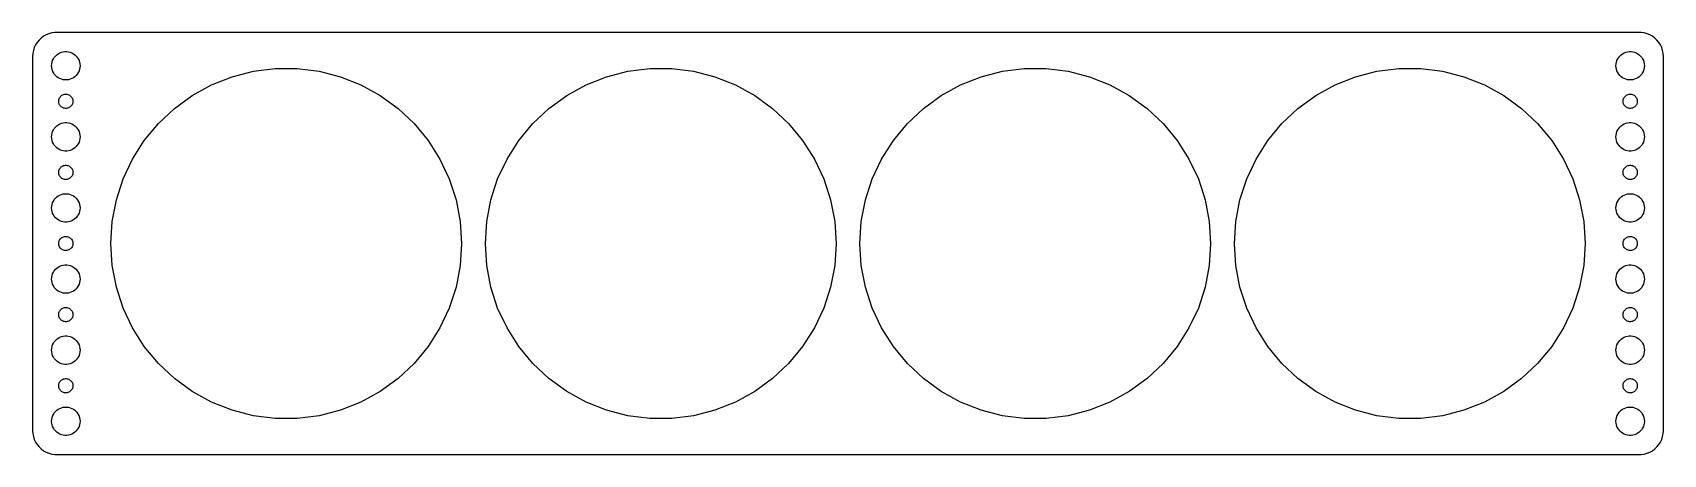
# Model space of a CAD drawing. Header units: metres. Extents: x -172 to 172, y -44 to 44.
import ezdxf

# ---------------------------------------------------------------- set-up
doc = ezdxf.new("R2010")
doc.units = ezdxf.units.M

msp = doc.modelspace()

# ---------------------------------------------------------------- linework, layer by layer
for p, q in [((-171.649, 41.3406), (-171.843, 40.7434)), ((-171.382, 41.9088), (-171.649, 41.3406)), ((-171.045, 42.4389), (-171.382, 41.9088)), ((-170.645, 42.9227), (-171.045, 42.4389)), ((-170.187, 43.3526), (-170.645, 42.9227)), ((-169.679, 43.7216), (-170.187, 43.3526)), ((-169.129, 44.0241), (-169.679, 43.7216)), ((-168.545, 44.2553), (-169.129, 44.0241)), ((-167.937, 44.4114), (-168.545, 44.2553)), ((-167.314, 44.4901), (-167.937, 44.4114)), ((167.314, 44.4901), (-167.314, 44.4901)), ((167.937, 44.4114), (167.314, 44.4901)), ((168.545, 44.2553), (167.937, 44.4114)), ((169.129, 44.0241), (168.545, 44.2553)), ((169.679, 43.7216), (169.129, 44.0241)), ((170.187, 43.3526), (169.679, 43.7216)), ((170.645, 42.9227), (170.187, 43.3526)), ((171.045, 42.4389), (170.645, 42.9227)), ((171.382, 41.9088), (171.045, 42.4389)), ((171.649, 41.3406), (171.382, 41.9088)), ((171.843, 40.7434), (171.649, 41.3406)), ((-171.961, 40.1267), (-172, 39.5)), ((-172, 39.5), (-172, -39.5)), ((-171.843, 40.7434), (-171.961, 40.1267)), ((-168, 37.5), (-167.976, 37.876)), ((-167.976, 37.876), (-167.906, 38.2461)), ((-167.906, 38.2461), (-167.789, 38.6044)), ((-167.789, 38.6044), (-167.629, 38.9453)), ((-167.629, 38.9453), (-167.427, 39.2634)), ((-167.427, 39.2634), (-167.187, 39.5536)), ((-167.187, 39.5536), (-166.912, 39.8115)), ((-166.912, 39.8115), (-166.607, 40.033)), ((-166.607, 40.033), (-166.277, 40.2145)), ((-166.277, 40.2145), (-165.927, 40.3532)), ((-165.927, 40.3532), (-165.562, 40.4469)), ((-165.562, 40.4469), (-165.188, 40.4941)), ((-165.188, 40.4941), (-164.812, 40.4941)), ((-164.812, 40.4941), (-164.438, 40.4469)), ((-164.438, 40.4469), (-164.073, 40.3532)), ((-164.073, 40.3532), (-163.723, 40.2145)), ((-163.723, 40.2145), (-163.393, 40.033)), ((-163.393, 40.033), (-163.088, 39.8115)), ((-163.088, 39.8115), (-162.813, 39.5536)), ((-162.813, 39.5536), (-162.573, 39.2634)), ((-162.573, 39.2634), (-162.371, 38.9453)), ((-162.371, 38.9453), (-162.211, 38.6044)), ((-162.211, 38.6044), (-162.094, 38.2461)), ((-162.094, 38.2461), (-162.024, 37.876)), ((-162.024, 37.876), (-162, 37.5)), ((162, 37.5), (162.024, 37.876)), ((162.024, 37.876), (162.094, 38.2461)), ((162.094, 38.2461), (162.211, 38.6044)), ((162.211, 38.6044), (162.371, 38.9453)), ((162.371, 38.9453), (162.573, 39.2634)), ((162.573, 39.2634), (162.813, 39.5536)), ((162.813, 39.5536), (163.088, 39.8115)), ((163.088, 39.8115), (163.393, 40.033)), ((163.393, 40.033), (163.723, 40.2145)), ((163.723, 40.2145), (164.073, 40.3532)), ((164.073, 40.3532), (164.438, 40.4469)), ((164.438, 40.4469), (164.812, 40.4941)), ((164.812, 40.4941), (165.188, 40.4941)), ((165.188, 40.4941), (165.562, 40.4469)), ((165.562, 40.4469), (165.927, 40.3532)), ((165.927, 40.3532), (166.277, 40.2145)), ((166.277, 40.2145), (166.607, 40.033)), ((166.607, 40.033), (166.912, 39.8115)), ((166.912, 39.8115), (167.187, 39.5536)), ((167.187, 39.5536), (167.427, 39.2634)), ((167.427, 39.2634), (167.629, 38.9453)), ((167.629, 38.9453), (167.789, 38.6044)), ((167.789, 38.6044), (167.906, 38.2461)), ((167.906, 38.2461), (167.976, 37.876)), ((167.976, 37.876), (168, 37.5)), ((171.961, 40.1267), (171.843, 40.7434)), ((172, 39.5), (171.961, 40.1267)), ((172, -39.5), (172, 39.5)), ((-167.976, 37.124), (-168, 37.5)), ((-167.906, 36.7539), (-167.976, 37.124)), ((-167.789, 36.3956), (-167.906, 36.7539)), ((-167.629, 36.0547), (-167.789, 36.3956)), ((-167.427, 35.7366), (-167.629, 36.0547)), ((-167.187, 35.4464), (-167.427, 35.7366)), ((-166.912, 35.1885), (-167.187, 35.4464)), ((-166.607, 34.967), (-166.912, 35.1885)), ((-166.277, 34.7855), (-166.607, 34.967)), ((-165.927, 34.6468), (-166.277, 34.7855)), ((-165.562, 34.5531), (-165.927, 34.6468)), ((-165.188, 34.5059), (-165.562, 34.5531)), ((-164.812, 34.5059), (-165.188, 34.5059)), ((-164.438, 34.5531), (-164.812, 34.5059)), ((-164.073, 34.6468), (-164.438, 34.5531)), ((-163.723, 34.7855), (-164.073, 34.6468)), ((-163.393, 34.967), (-163.723, 34.7855)), ((-163.088, 35.1885), (-163.393, 34.967)), ((-162.813, 35.4464), (-163.088, 35.1885)), ((-162.573, 35.7366), (-162.813, 35.4464)), ((-162.371, 36.0547), (-162.573, 35.7366)), ((-162.211, 36.3956), (-162.371, 36.0547)), ((-162.094, 36.7539), (-162.211, 36.3956)), ((-162.024, 37.124), (-162.094, 36.7539)), ((-162, 37.5), (-162.024, 37.124)), ((-134.254, 33.4786), (-129.934, 35.1891)), ((-129.934, 35.1891), (-125.433, 36.3446)), ((-125.433, 36.3446), (-120.823, 36.927)), ((-120.823, 36.927), (-116.177, 36.927)), ((-116.177, 36.927), (-111.567, 36.3446)), ((-111.567, 36.3446), (-107.066, 35.1891)), ((-107.066, 35.1891), (-102.746, 33.4786)), ((-55.2538, 33.4786), (-50.9336, 35.1891)), ((-50.9336, 35.1891), (-46.4331, 36.3446)), ((-46.4331, 36.3446), (-41.8232, 36.927)), ((-41.8232, 36.927), (-37.1767, 36.927)), ((-37.1767, 36.927), (-32.5669, 36.3446)), ((-32.5669, 36.3446), (-28.0664, 35.1891)), ((-28.0664, 35.1891), (-23.7462, 33.4786)), ((23.7462, 33.4786), (28.0664, 35.1891)), ((28.0664, 35.1891), (32.5669, 36.3446)), ((32.5669, 36.3446), (37.1767, 36.927)), ((37.1767, 36.927), (41.8232, 36.927)), ((41.8232, 36.927), (46.4331, 36.3446)), ((46.4331, 36.3446), (50.9336, 35.1891)), ((50.9336, 35.1891), (55.2538, 33.4786)), ((102.746, 33.4786), (107.066, 35.1891)), ((107.066, 35.1891), (111.567, 36.3446)), ((111.567, 36.3446), (116.177, 36.927)), ((116.177, 36.927), (120.823, 36.927)), ((120.823, 36.927), (125.433, 36.3446)), ((125.433, 36.3446), (129.934, 35.1891)), ((129.934, 35.1891), (134.254, 33.4786)), ((162.024, 37.124), (162, 37.5)), ((162.094, 36.7539), (162.024, 37.124)), ((162.211, 36.3956), (162.094, 36.7539)), ((162.371, 36.0547), (162.211, 36.3956)), ((162.573, 35.7366), (162.371, 36.0547)), ((162.813, 35.4464), (162.573, 35.7366)), ((163.088, 35.1885), (162.813, 35.4464)), ((163.393, 34.967), (163.088, 35.1885)), ((163.723, 34.7855), (163.393, 34.967)), ((164.073, 34.6468), (163.723, 34.7855)), ((164.438, 34.5531), (164.073, 34.6468)), ((164.812, 34.5059), (164.438, 34.5531)), ((165.188, 34.5059), (164.812, 34.5059)), ((165.562, 34.5531), (165.188, 34.5059)), ((165.927, 34.6468), (165.562, 34.5531)), ((166.277, 34.7855), (165.927, 34.6468)), ((166.607, 34.967), (166.277, 34.7855)), ((166.912, 35.1885), (166.607, 34.967)), ((167.187, 35.4464), (166.912, 35.1885)), ((167.427, 35.7366), (167.187, 35.4464)), ((167.629, 36.0547), (167.427, 35.7366)), ((167.789, 36.3956), (167.629, 36.0547)), ((167.906, 36.7539), (167.789, 36.3956)), ((167.976, 37.124), (167.906, 36.7539)), ((168, 37.5), (167.976, 37.124)), ((-166.214, 30.8817), (-166.093, 31.0268)), ((-166.093, 31.0268), (-165.956, 31.1558)), ((-165.956, 31.1558), (-165.804, 31.2665)), ((-165.804, 31.2665), (-165.639, 31.3572)), ((-165.639, 31.3572), (-165.464, 31.4266)), ((-165.464, 31.4266), (-165.281, 31.4734)), ((-165.281, 31.4734), (-165.094, 31.497)), ((-165.094, 31.497), (-164.906, 31.497)), ((-164.906, 31.497), (-164.719, 31.4734)), ((-164.719, 31.4734), (-164.536, 31.4266)), ((-164.536, 31.4266), (-164.361, 31.3572)), ((-164.361, 31.3572), (-164.196, 31.2665)), ((-164.196, 31.2665), (-164.044, 31.1558)), ((-164.044, 31.1558), (-163.907, 31.0268)), ((-163.907, 31.0268), (-163.786, 30.8817)), ((-142.085, 28.509), (-138.326, 31.2401)), ((-138.326, 31.2401), (-134.254, 33.4786)), ((-102.746, 33.4786), (-98.6744, 31.2401)), ((-98.6744, 31.2401), (-94.9153, 28.509)), ((-63.0847, 28.509), (-59.3256, 31.2401)), ((-59.3256, 31.2401), (-55.2538, 33.4786)), ((-23.7462, 33.4786), (-19.6744, 31.2401)), ((-19.6744, 31.2401), (-15.9153, 28.509)), ((15.9153, 28.509), (19.6744, 31.2401)), ((19.6744, 31.2401), (23.7462, 33.4786)), ((55.2538, 33.4786), (59.3256, 31.2401)), ((59.3256, 31.2401), (63.0847, 28.509)), ((94.9153, 28.509), (98.6744, 31.2401)), ((98.6744, 31.2401), (102.746, 33.4786)), ((134.254, 33.4786), (138.326, 31.2401)), ((138.326, 31.2401), (142.085, 28.509)), ((163.786, 30.8817), (163.907, 31.0268)), ((163.907, 31.0268), (164.044, 31.1558)), ((164.044, 31.1558), (164.196, 31.2665)), ((164.196, 31.2665), (164.361, 31.3572)), ((164.361, 31.3572), (164.536, 31.4266)), ((164.536, 31.4266), (164.719, 31.4734)), ((164.719, 31.4734), (164.906, 31.497)), ((164.906, 31.497), (165.094, 31.497)), ((165.094, 31.497), (165.281, 31.4734)), ((165.281, 31.4734), (165.464, 31.4266)), ((165.464, 31.4266), (165.639, 31.3572)), ((165.639, 31.3572), (165.804, 31.2665)), ((165.804, 31.2665), (165.956, 31.1558)), ((165.956, 31.1558), (166.093, 31.0268)), ((166.093, 31.0268), (166.214, 30.8817)), ((-166.5, 30), (-166.488, 30.188)), ((-166.488, 29.812), (-166.5, 30)), ((-166.488, 30.188), (-166.453, 30.373)), ((-166.453, 29.627), (-166.488, 29.812)), ((-166.453, 30.373), (-166.395, 30.5522)), ((-166.395, 29.4478), (-166.453, 29.627)), ((-166.395, 30.5522), (-166.314, 30.7226)), ((-166.314, 29.2774), (-166.395, 29.4478)), ((-166.314, 30.7226), (-166.214, 30.8817)), ((-166.214, 29.1183), (-166.314, 29.2774)), ((-166.093, 28.9732), (-166.214, 29.1183)), ((-165.956, 28.8442), (-166.093, 28.9732)), ((-165.804, 28.7335), (-165.956, 28.8442)), ((-165.639, 28.6427), (-165.804, 28.7335)), ((-165.464, 28.5734), (-165.639, 28.6427)), ((-165.281, 28.5266), (-165.464, 28.5734)), ((-165.094, 28.503), (-165.281, 28.5266)), ((-164.906, 28.503), (-165.094, 28.503)), ((-164.719, 28.5266), (-164.906, 28.503)), ((-164.536, 28.5734), (-164.719, 28.5266)), ((-164.361, 28.6427), (-164.536, 28.5734)), ((-164.196, 28.7335), (-164.361, 28.6427)), ((-164.044, 28.8442), (-164.196, 28.7335)), ((-163.907, 28.9732), (-164.044, 28.8442)), ((-163.786, 29.1183), (-163.907, 28.9732)), ((-163.786, 30.8817), (-163.686, 30.7226)), ((-163.686, 29.2774), (-163.786, 29.1183)), ((-163.686, 30.7226), (-163.605, 30.5522)), ((-163.605, 29.4478), (-163.686, 29.2774)), ((-163.605, 30.5522), (-163.547, 30.373)), ((-163.547, 29.627), (-163.605, 29.4478)), ((-163.547, 30.373), (-163.512, 30.188)), ((-163.512, 29.812), (-163.547, 29.627)), ((-163.512, 30.188), (-163.5, 30)), ((-163.5, 30), (-163.512, 29.812)), ((-145.472, 25.3282), (-142.085, 28.509)), ((-94.9153, 28.509), (-91.5282, 25.3282)), ((-66.4718, 25.3282), (-63.0847, 28.509)), ((-15.9153, 28.509), (-12.5282, 25.3282)), ((12.5282, 25.3282), (15.9153, 28.509)), ((63.0847, 28.509), (66.4718, 25.3282)), ((91.5282, 25.3282), (94.9153, 28.509)), ((142.085, 28.509), (145.472, 25.3282)), ((163.5, 30), (163.512, 30.188)), ((163.512, 29.812), (163.5, 30)), ((163.512, 30.188), (163.547, 30.373)), ((163.547, 29.627), (163.512, 29.812)), ((163.547, 30.373), (163.605, 30.5522)), ((163.605, 29.4478), (163.547, 29.627)), ((163.605, 30.5522), (163.686, 30.7226)), ((163.686, 29.2774), (163.605, 29.4478)), ((163.686, 30.7226), (163.786, 30.8817)), ((163.786, 29.1183), (163.686, 29.2774)), ((163.907, 28.9732), (163.786, 29.1183)), ((164.044, 28.8442), (163.907, 28.9732)), ((164.196, 28.7335), (164.044, 28.8442)), ((164.361, 28.6427), (164.196, 28.7335)), ((164.536, 28.5734), (164.361, 28.6427)), ((164.719, 28.5266), (164.536, 28.5734)), ((164.906, 28.503), (164.719, 28.5266)), ((165.094, 28.503), (164.906, 28.503)), ((165.281, 28.5266), (165.094, 28.503)), ((165.464, 28.5734), (165.281, 28.5266)), ((165.639, 28.6427), (165.464, 28.5734)), ((165.804, 28.7335), (165.639, 28.6427)), ((165.956, 28.8442), (165.804, 28.7335)), ((166.093, 28.9732), (165.956, 28.8442)), ((166.214, 29.1183), (166.093, 28.9732)), ((166.214, 30.8817), (166.314, 30.7226)), ((166.314, 29.2774), (166.214, 29.1183)), ((166.314, 30.7226), (166.395, 30.5522)), ((166.395, 29.4478), (166.314, 29.2774)), ((166.395, 30.5522), (166.453, 30.373)), ((166.453, 29.627), (166.395, 29.4478)), ((166.453, 30.373), (166.488, 30.188)), ((166.488, 29.812), (166.453, 29.627)), ((166.488, 30.188), (166.5, 30)), ((166.5, 30), (166.488, 29.812)), ((-167.629, 23.9453), (-167.427, 24.2634)), ((-167.427, 24.2634), (-167.187, 24.5536)), ((-167.187, 24.5536), (-166.912, 24.8115)), ((-166.912, 24.8115), (-166.607, 25.033)), ((-166.607, 25.033), (-166.277, 25.2145)), ((-166.277, 25.2145), (-165.927, 25.3532)), ((-165.927, 25.3532), (-165.562, 25.4469)), ((-165.562, 25.4469), (-165.188, 25.4941)), ((-165.188, 25.4941), (-164.812, 25.4941)), ((-164.812, 25.4941), (-164.438, 25.4469)), ((-164.438, 25.4469), (-164.073, 25.3532)), ((-164.073, 25.3532), (-163.723, 25.2145)), ((-163.723, 25.2145), (-163.393, 25.033)), ((-163.393, 25.033), (-163.088, 24.8115)), ((-163.088, 24.8115), (-162.813, 24.5536)), ((-162.813, 24.5536), (-162.573, 24.2634)), ((-162.573, 24.2634), (-162.371, 23.9453)), ((-148.434, 21.748), (-145.472, 25.3282)), ((-91.5282, 25.3282), (-88.5664, 21.748)), ((-69.4336, 21.748), (-66.4718, 25.3282)), ((-12.5282, 25.3282), (-9.56636, 21.748)), ((9.56636, 21.748), (12.5282, 25.3282)), ((66.4718, 25.3282), (69.4336, 21.748)), ((88.5664, 21.748), (91.5282, 25.3282)), ((145.472, 25.3282), (148.434, 21.748)), ((162.371, 23.9453), (162.573, 24.2634)), ((162.573, 24.2634), (162.813, 24.5536)), ((162.813, 24.5536), (163.088, 24.8115)), ((163.088, 24.8115), (163.393, 25.033)), ((163.393, 25.033), (163.723, 25.2145)), ((163.723, 25.2145), (164.073, 25.3532)), ((164.073, 25.3532), (164.438, 25.4469)), ((164.438, 25.4469), (164.812, 25.4941)), ((164.812, 25.4941), (165.188, 25.4941)), ((165.188, 25.4941), (165.562, 25.4469)), ((165.562, 25.4469), (165.927, 25.3532)), ((165.927, 25.3532), (166.277, 25.2145)), ((166.277, 25.2145), (166.607, 25.033)), ((166.607, 25.033), (166.912, 24.8115)), ((166.912, 24.8115), (167.187, 24.5536)), ((167.187, 24.5536), (167.427, 24.2634)), ((167.427, 24.2634), (167.629, 23.9453)), ((-168, 22.5), (-167.976, 22.876)), ((-167.976, 22.124), (-168, 22.5)), ((-167.976, 22.876), (-167.906, 23.2461)), ((-167.906, 21.7539), (-167.976, 22.124)), ((-167.906, 23.2461), (-167.789, 23.6044)), ((-167.789, 21.3956), (-167.906, 21.7539)), ((-167.789, 23.6044), (-167.629, 23.9453)), ((-167.629, 21.0547), (-167.789, 21.3956)), ((-167.427, 20.7366), (-167.629, 21.0547)), ((-167.187, 20.4464), (-167.427, 20.7366)), ((-162.573, 20.7366), (-162.813, 20.4464)), ((-162.371, 21.0547), (-162.573, 20.7366)), ((-162.371, 23.9453), (-162.211, 23.6044)), ((-162.211, 21.3956), (-162.371, 21.0547)), ((-162.211, 23.6044), (-162.094, 23.2461)), ((-162.094, 21.7539), (-162.211, 21.3956)), ((-162.094, 23.2461), (-162.024, 22.876)), ((-162.024, 22.124), (-162.094, 21.7539)), ((-162.024, 22.876), (-162, 22.5)), ((-162, 22.5), (-162.024, 22.124)), ((-150.923, 17.8249), (-148.434, 21.748)), ((-88.5664, 21.748), (-86.0766, 17.8249)), ((-71.9233, 17.8249), (-69.4336, 21.748)), ((-9.56636, 21.748), (-7.07664, 17.8249)), ((7.07664, 17.8249), (9.56636, 21.748)), ((69.4336, 21.748), (71.9233, 17.8249)), ((86.0766, 17.8249), (88.5664, 21.748)), ((148.434, 21.748), (150.923, 17.8249)), ((162, 22.5), (162.024, 22.876)), ((162.024, 22.124), (162, 22.5)), ((162.024, 22.876), (162.094, 23.2461)), ((162.094, 21.7539), (162.024, 22.124)), ((162.094, 23.2461), (162.211, 23.6044)), ((162.211, 21.3956), (162.094, 21.7539)), ((162.211, 23.6044), (162.371, 23.9453)), ((162.371, 21.0547), (162.211, 21.3956)), ((162.573, 20.7366), (162.371, 21.0547)), ((162.813, 20.4464), (162.573, 20.7366)), ((167.427, 20.7366), (167.187, 20.4464)), ((167.629, 21.0547), (167.427, 20.7366)), ((167.629, 23.9453), (167.789, 23.6044)), ((167.789, 21.3956), (167.629, 21.0547)), ((167.789, 23.6044), (167.906, 23.2461)), ((167.906, 21.7539), (167.789, 21.3956)), ((167.906, 23.2461), (167.976, 22.876)), ((167.976, 22.124), (167.906, 21.7539)), ((167.976, 22.876), (168, 22.5)), ((168, 22.5), (167.976, 22.124)), ((-166.912, 20.1884), (-167.187, 20.4464)), ((-166.607, 19.967), (-166.912, 20.1884)), ((-166.277, 19.7855), (-166.607, 19.967)), ((-165.927, 19.6468), (-166.277, 19.7855)), ((-165.562, 19.5531), (-165.927, 19.6468)), ((-165.188, 19.5059), (-165.562, 19.5531)), ((-164.812, 19.5059), (-165.188, 19.5059)), ((-164.438, 19.5531), (-164.812, 19.5059)), ((-164.073, 19.6468), (-164.438, 19.5531)), ((-163.723, 19.7855), (-164.073, 19.6468)), ((-163.393, 19.967), (-163.723, 19.7855)), ((-163.088, 20.1884), (-163.393, 19.967)), ((-162.813, 20.4464), (-163.088, 20.1884)), ((-152.902, 13.6206), (-150.923, 17.8249)), ((-86.0766, 17.8249), (-84.0983, 13.6206)), ((-73.9017, 13.6206), (-71.9233, 17.8249)), ((-7.07664, 17.8249), (-5.09827, 13.6206)), ((5.09827, 13.6206), (7.07664, 17.8249)), ((71.9233, 17.8249), (73.9017, 13.6206)), ((84.0983, 13.6206), (86.0766, 17.8249)), ((150.923, 17.8249), (152.902, 13.6206)), ((163.088, 20.1884), (162.813, 20.4464)), ((163.393, 19.967), (163.088, 20.1884)), ((163.723, 19.7855), (163.393, 19.967)), ((164.073, 19.6468), (163.723, 19.7855)), ((164.438, 19.5531), (164.073, 19.6468)), ((164.812, 19.5059), (164.438, 19.5531)), ((165.188, 19.5059), (164.812, 19.5059)), ((165.562, 19.5531), (165.188, 19.5059)), ((165.927, 19.6468), (165.562, 19.5531)), ((166.277, 19.7855), (165.927, 19.6468)), ((166.607, 19.967), (166.277, 19.7855)), ((166.912, 20.1884), (166.607, 19.967)), ((167.187, 20.4464), (166.912, 20.1884)), ((-166.5, 15), (-166.488, 15.188)), ((-166.488, 14.812), (-166.5, 15)), ((-166.488, 15.188), (-166.453, 15.373)), ((-166.453, 14.627), (-166.488, 14.812)), ((-166.453, 15.373), (-166.395, 15.5522)), ((-166.395, 14.4478), (-166.453, 14.627)), ((-166.395, 15.5522), (-166.314, 15.7226)), ((-166.314, 14.2774), (-166.395, 14.4478)), ((-166.314, 15.7226), (-166.214, 15.8817)), ((-166.214, 14.1183), (-166.314, 14.2774)), ((-166.214, 15.8817), (-166.093, 16.0268)), ((-166.093, 13.9732), (-166.214, 14.1183)), ((-166.093, 16.0268), (-165.956, 16.1558)), ((-165.956, 13.8442), (-166.093, 13.9732)), ((-165.956, 16.1558), (-165.804, 16.2665)), ((-165.804, 13.7335), (-165.956, 13.8442)), ((-165.804, 16.2665), (-165.639, 16.3572)), ((-165.639, 16.3572), (-165.464, 16.4266)), ((-165.464, 16.4266), (-165.281, 16.4734)), ((-165.281, 16.4734), (-165.094, 16.497)), ((-165.094, 16.497), (-164.906, 16.497)), ((-164.906, 16.497), (-164.719, 16.4734)), ((-164.719, 16.4734), (-164.536, 16.4266)), ((-164.536, 16.4266), (-164.361, 16.3572)), ((-164.361, 16.3572), (-164.196, 16.2665)), ((-164.196, 16.2665), (-164.044, 16.1558)), ((-164.044, 13.8442), (-164.196, 13.7335)), ((-164.044, 16.1558), (-163.907, 16.0268)), ((-163.907, 13.9732), (-164.044, 13.8442)), ((-163.907, 16.0268), (-163.786, 15.8817)), ((-163.786, 14.1183), (-163.907, 13.9732)), ((-163.786, 15.8817), (-163.686, 15.7226)), ((-163.686, 14.2774), (-163.786, 14.1183)), ((-163.686, 15.7226), (-163.605, 15.5522)), ((-163.605, 14.4478), (-163.686, 14.2774)), ((-163.605, 15.5522), (-163.547, 15.373)), ((-163.547, 14.627), (-163.605, 14.4478)), ((-163.547, 15.373), (-163.512, 15.188)), ((-163.512, 14.812), (-163.547, 14.627)), ((-163.512, 15.188), (-163.5, 15)), ((-163.5, 15), (-163.512, 14.812)), ((163.5, 15), (163.512, 15.188)), ((163.512, 14.812), (163.5, 15)), ((163.512, 15.188), (163.547, 15.373)), ((163.547, 14.627), (163.512, 14.812)), ((163.547, 15.373), (163.605, 15.5522)), ((163.605, 14.4478), (163.547, 14.627)), ((163.605, 15.5522), (163.686, 15.7226)), ((163.686, 14.2774), (163.605, 14.4478)), ((163.686, 15.7226), (163.786, 15.8817)), ((163.786, 14.1183), (163.686, 14.2774)), ((163.786, 15.8817), (163.907, 16.0268)), ((163.907, 13.9732), (163.786, 14.1183)), ((163.907, 16.0268), (164.044, 16.1558)), ((164.044, 13.8442), (163.907, 13.9732)), ((164.044, 16.1558), (164.196, 16.2665)), ((164.196, 13.7335), (164.044, 13.8442)), ((164.196, 16.2665), (164.361, 16.3572)), ((164.361, 16.3572), (164.536, 16.4266)), ((164.536, 16.4266), (164.719, 16.4734)), ((164.719, 16.4734), (164.906, 16.497)), ((164.906, 16.497), (165.094, 16.497)), ((165.094, 16.497), (165.281, 16.4734)), ((165.281, 16.4734), (165.464, 16.4266)), ((165.464, 16.4266), (165.639, 16.3572)), ((165.639, 16.3572), (165.804, 16.2665)), ((165.804, 16.2665), (165.956, 16.1558)), ((165.956, 13.8442), (165.804, 13.7335)), ((165.956, 16.1558), (166.093, 16.0268)), ((166.093, 13.9732), (165.956, 13.8442)), ((166.093, 16.0268), (166.214, 15.8817)), ((166.214, 14.1183), (166.093, 13.9732)), ((166.214, 15.8817), (166.314, 15.7226)), ((166.314, 14.2774), (166.214, 14.1183)), ((166.314, 15.7226), (166.395, 15.5522)), ((166.395, 14.4478), (166.314, 14.2774)), ((166.395, 15.5522), (166.453, 15.373)), ((166.453, 14.627), (166.395, 14.4478)), ((166.453, 15.373), (166.488, 15.188)), ((166.488, 14.812), (166.453, 14.627)), ((166.488, 15.188), (166.5, 15)), ((166.5, 15), (166.488, 14.812)), ((-166.277, 10.2145), (-165.927, 10.3532)), ((-165.927, 10.3532), (-165.562, 10.4469)), ((-165.639, 13.6427), (-165.804, 13.7335)), ((-165.464, 13.5734), (-165.639, 13.6427)), ((-165.562, 10.4469), (-165.188, 10.4941)), ((-165.281, 13.5266), (-165.464, 13.5734)), ((-165.094, 13.5029), (-165.281, 13.5266)), ((-165.188, 10.4941), (-164.812, 10.4941)), ((-164.906, 13.5029), (-165.094, 13.5029)), ((-164.719, 13.5266), (-164.906, 13.5029)), ((-164.812, 10.4941), (-164.438, 10.4469)), ((-164.536, 13.5734), (-164.719, 13.5266)), ((-164.361, 13.6427), (-164.536, 13.5734)), ((-164.438, 10.4469), (-164.073, 10.3532)), ((-164.196, 13.7335), (-164.361, 13.6427)), ((-164.073, 10.3532), (-163.723, 10.2145)), ((-154.338, 9.20152), (-152.902, 13.6206)), ((-84.0983, 13.6206), (-82.6624, 9.20152)), ((-75.3376, 9.20152), (-73.9017, 13.6206)), ((-5.09827, 13.6206), (-3.66241, 9.20152)), ((3.66241, 9.20152), (5.09827, 13.6206)), ((73.9017, 13.6206), (75.3376, 9.20152)), ((82.6624, 9.20152), (84.0983, 13.6206)), ((152.902, 13.6206), (154.338, 9.20152)), ((163.723, 10.2145), (164.073, 10.3532)), ((164.073, 10.3532), (164.438, 10.4469)), ((164.361, 13.6427), (164.196, 13.7335)), ((164.536, 13.5734), (164.361, 13.6427)), ((164.438, 10.4469), (164.812, 10.4941)), ((164.719, 13.5266), (164.536, 13.5734)), ((164.906, 13.5029), (164.719, 13.5266)), ((164.812, 10.4941), (165.188, 10.4941)), ((165.094, 13.5029), (164.906, 13.5029)), ((165.281, 13.5266), (165.094, 13.5029)), ((165.188, 10.4941), (165.562, 10.4469)), ((165.464, 13.5734), (165.281, 13.5266)), ((165.639, 13.6427), (165.464, 13.5734)), ((165.562, 10.4469), (165.927, 10.3532)), ((165.804, 13.7335), (165.639, 13.6427)), ((165.927, 10.3532), (166.277, 10.2145)), ((-168, 7.5), (-167.976, 7.87599)), ((-167.976, 7.12399), (-168, 7.5)), ((-167.976, 7.87599), (-167.906, 8.24606)), ((-167.906, 6.75392), (-167.976, 7.12399)), ((-167.906, 8.24606), (-167.789, 8.60437)), ((-167.789, 8.60437), (-167.629, 8.94525)), ((-167.629, 8.94525), (-167.427, 9.26335)), ((-167.427, 9.26335), (-167.187, 9.55363)), ((-167.187, 9.55363), (-166.912, 9.81154)), ((-166.912, 9.81154), (-166.607, 10.033)), ((-166.607, 10.033), (-166.277, 10.2145)), ((-163.723, 10.2145), (-163.393, 10.033)), ((-163.393, 10.033), (-163.088, 9.81154)), ((-163.088, 9.81154), (-162.813, 9.55363)), ((-162.813, 9.55363), (-162.573, 9.26335)), ((-162.573, 9.26335), (-162.371, 8.94525)), ((-162.371, 8.94525), (-162.211, 8.60437)), ((-162.211, 8.60437), (-162.094, 8.24606)), ((-162.094, 8.24606), (-162.024, 7.87599)), ((-162.024, 7.12399), (-162.094, 6.75392)), ((-162.024, 7.87599), (-162, 7.5)), ((-162, 7.5), (-162.024, 7.12399)), ((-155.208, 4.63733), (-154.338, 9.20152)), ((-82.6624, 9.20152), (-81.7917, 4.63733)), ((-76.2082, 4.63733), (-75.3376, 9.20152)), ((-3.66241, 9.20152), (-2.79175, 4.63733)), ((2.79175, 4.63733), (3.66241, 9.20152)), ((75.3376, 9.20152), (76.2082, 4.63733)), ((81.7917, 4.63733), (82.6624, 9.20152)), ((154.338, 9.20152), (155.208, 4.63733)), ((162, 7.5), (162.024, 7.87599)), ((162.024, 7.12399), (162, 7.5)), ((162.024, 7.87599), (162.094, 8.24606)), ((162.094, 6.75392), (162.024, 7.12399)), ((162.094, 8.24606), (162.211, 8.60437)), ((162.211, 8.60437), (162.371, 8.94525)), ((162.371, 8.94525), (162.573, 9.26335)), ((162.573, 9.26335), (162.813, 9.55363)), ((162.813, 9.55363), (163.088, 9.81154)), ((163.088, 9.81154), (163.393, 10.033)), ((163.393, 10.033), (163.723, 10.2145)), ((166.277, 10.2145), (166.607, 10.033)), ((166.607, 10.033), (166.912, 9.81154)), ((166.912, 9.81154), (167.187, 9.55363)), ((167.187, 9.55363), (167.427, 9.26335)), ((167.427, 9.26335), (167.629, 8.94525)), ((167.629, 8.94525), (167.789, 8.60437)), ((167.789, 8.60437), (167.906, 8.24606)), ((167.906, 8.24606), (167.976, 7.87599)), ((167.976, 7.12399), (167.906, 6.75392)), ((167.976, 7.87599), (168, 7.5)), ((168, 7.5), (167.976, 7.12399)), ((-167.789, 6.39561), (-167.906, 6.75392)), ((-167.629, 6.05473), (-167.789, 6.39561)), ((-167.427, 5.73663), (-167.629, 6.05473)), ((-167.187, 5.44635), (-167.427, 5.73663)), ((-166.912, 5.18845), (-167.187, 5.44635)), ((-166.607, 4.96701), (-166.912, 5.18845)), ((-166.277, 4.78551), (-166.607, 4.96701)), ((-165.927, 4.64682), (-166.277, 4.78551)), ((-165.562, 4.55313), (-165.927, 4.64682)), ((-165.188, 4.50591), (-165.562, 4.55313)), ((-164.812, 4.50591), (-165.188, 4.50591)), ((-164.438, 4.55313), (-164.812, 4.50591)), ((-164.073, 4.64682), (-164.438, 4.55313)), ((-163.723, 4.78551), (-164.073, 4.64682)), ((-163.393, 4.96701), (-163.723, 4.78551)), ((-163.088, 5.18845), (-163.393, 4.96701)), ((-162.813, 5.44635), (-163.088, 5.18845)), ((-162.573, 5.73663), (-162.813, 5.44635)), ((-162.371, 6.05473), (-162.573, 5.73663)), ((-162.211, 6.39561), (-162.371, 6.05473)), ((-162.094, 6.75392), (-162.211, 6.39561)), ((-155.5, 0), (-155.208, 4.63733)), ((-81.7917, 4.63733), (-81.5, 0)), ((-76.5, 0), (-76.2082, 4.63733)), ((-2.79175, 4.63733), (-2.5, 0)), ((2.5, 0), (2.79175, 4.63733)), ((76.2082, 4.63733), (76.5, 0)), ((81.5, 0), (81.7917, 4.63733)), ((155.208, 4.63733), (155.5, 0)), ((162.211, 6.39561), (162.094, 6.75392)), ((162.371, 6.05473), (162.211, 6.39561)), ((162.573, 5.73663), (162.371, 6.05473)), ((162.813, 5.44635), (162.573, 5.73663)), ((163.088, 5.18845), (162.813, 5.44635)), ((163.393, 4.96701), (163.088, 5.18845)), ((163.723, 4.78551), (163.393, 4.96701)), ((164.073, 4.64682), (163.723, 4.78551)), ((164.438, 4.55313), (164.073, 4.64682)), ((164.812, 4.50591), (164.438, 4.55313)), ((165.188, 4.50591), (164.812, 4.50591)), ((165.562, 4.55313), (165.188, 4.50591)), ((165.927, 4.64682), (165.562, 4.55313)), ((166.277, 4.78551), (165.927, 4.64682)), ((166.607, 4.96701), (166.277, 4.78551)), ((166.912, 5.18845), (166.607, 4.96701)), ((167.187, 5.44635), (166.912, 5.18845)), ((167.427, 5.73663), (167.187, 5.44635)), ((167.629, 6.05473), (167.427, 5.73663)), ((167.789, 6.39561), (167.629, 6.05473)), ((167.906, 6.75392), (167.789, 6.39561)), ((-166.5, 0), (-166.488, 0.18799)), ((-166.488, -0.18799), (-166.5, 0)), ((-166.488, 0.18799), (-166.453, 0.37303)), ((-166.453, 0.37303), (-166.395, 0.55219)), ((-166.395, 0.55219), (-166.314, 0.72263)), ((-166.314, 0.72263), (-166.214, 0.88167)), ((-166.214, 0.88167), (-166.093, 1.02681)), ((-166.093, 1.02681), (-165.956, 1.15576)), ((-165.956, 1.15576), (-165.804, 1.26648)), ((-165.804, 1.26648), (-165.639, 1.35724)), ((-165.639, 1.35724), (-165.464, 1.42657)), ((-165.464, 1.42657), (-165.281, 1.47342)), ((-165.281, 1.47342), (-165.094, 1.49704)), ((-165.094, 1.49704), (-164.906, 1.49704)), ((-164.906, 1.49704), (-164.719, 1.47342)), ((-164.719, 1.47342), (-164.536, 1.42657)), ((-164.536, 1.42657), (-164.361, 1.35724)), ((-164.361, 1.35724), (-164.196, 1.26648)), ((-164.196, 1.26648), (-164.044, 1.15576)), ((-164.044, 1.15576), (-163.907, 1.02681)), ((-163.907, 1.02681), (-163.786, 0.88167)), ((-163.786, 0.88167), (-163.686, 0.72263)), ((-163.686, 0.72263), (-163.605, 0.55219)), ((-163.605, 0.55219), (-163.547, 0.37303)), ((-163.547, 0.37303), (-163.512, 0.18799)), ((-163.512, 0.18799), (-163.5, 0)), ((-163.5, 0), (-163.512, -0.18799)), ((-155.208, -4.63733), (-155.5, 0)), ((-81.5, 0), (-81.7917, -4.63733)), ((-76.2082, -4.63733), (-76.5, 0)), ((-2.5, 0), (-2.79175, -4.63733)), ((2.79175, -4.63733), (2.5, 0)), ((76.5, 0), (76.2082, -4.63733)), ((81.7917, -4.63733), (81.5, 0)), ((155.5, 0), (155.208, -4.63733)), ((163.5, 0), (163.512, 0.18799)), ((163.512, -0.18799), (163.5, 0)), ((163.512, 0.18799), (163.547, 0.37303)), ((163.547, 0.37303), (163.605, 0.55219)), ((163.605, 0.55219), (163.686, 0.72263)), ((163.686, 0.72263), (163.786, 0.88167)), ((163.786, 0.88167), (163.907, 1.02681)), ((163.907, 1.02681), (164.044, 1.15576)), ((164.044, 1.15576), (164.196, 1.26648)), ((164.196, 1.26648), (164.361, 1.35724)), ((164.361, 1.35724), (164.536, 1.42657)), ((164.536, 1.42657), (164.719, 1.47342)), ((164.719, 1.47342), (164.906, 1.49704)), ((164.906, 1.49704), (165.094, 1.49704)), ((165.094, 1.49704), (165.281, 1.47342)), ((165.281, 1.47342), (165.464, 1.42657)), ((165.464, 1.42657), (165.639, 1.35724)), ((165.639, 1.35724), (165.804, 1.26648)), ((165.804, 1.26648), (165.956, 1.15576)), ((165.956, 1.15576), (166.093, 1.02681)), ((166.093, 1.02681), (166.214, 0.88167)), ((166.214, 0.88167), (166.314, 0.72263)), ((166.314, 0.72263), (166.395, 0.55219)), ((166.395, 0.55219), (166.453, 0.37303)), ((166.453, 0.37303), (166.488, 0.18799)), ((166.488, 0.18799), (166.5, 0)), ((166.5, 0), (166.488, -0.18799)), ((-166.453, -0.37303), (-166.488, -0.18799)), ((-166.395, -0.55219), (-166.453, -0.37303)), ((-166.314, -0.72263), (-166.395, -0.55219)), ((-166.214, -0.88167), (-166.314, -0.72263)), ((-166.093, -1.02681), (-166.214, -0.88167)), ((-165.956, -1.15576), (-166.093, -1.02681)), ((-165.804, -1.26648), (-165.956, -1.15576)), ((-165.639, -1.35724), (-165.804, -1.26648)), ((-165.464, -1.42657), (-165.639, -1.35724)), ((-165.281, -1.47342), (-165.464, -1.42657)), ((-165.094, -1.49704), (-165.281, -1.47342)), ((-164.906, -1.49704), (-165.094, -1.49704)), ((-164.719, -1.47342), (-164.906, -1.49704)), ((-164.536, -1.42657), (-164.719, -1.47342)), ((-164.361, -1.35724), (-164.536, -1.42657)), ((-164.196, -1.26648), (-164.361, -1.35724)), ((-164.044, -1.15576), (-164.196, -1.26648)), ((-163.907, -1.02681), (-164.044, -1.15576)), ((-163.786, -0.88167), (-163.907, -1.02681)), ((-163.686, -0.72263), (-163.786, -0.88167)), ((-163.605, -0.55219), (-163.686, -0.72263)), ((-163.547, -0.37303), (-163.605, -0.55219)), ((-163.512, -0.18799), (-163.547, -0.37303)), ((163.547, -0.37303), (163.512, -0.18799)), ((163.605, -0.55219), (163.547, -0.37303)), ((163.686, -0.72263), (163.605, -0.55219)), ((163.786, -0.88167), (163.686, -0.72263)), ((163.907, -1.02681), (163.786, -0.88167)), ((164.044, -1.15576), (163.907, -1.02681)), ((164.196, -1.26648), (164.044, -1.15576)), ((164.361, -1.35724), (164.196, -1.26648)), ((164.536, -1.42657), (164.361, -1.35724)), ((164.719, -1.47342), (164.536, -1.42657)), ((164.906, -1.49704), (164.719, -1.47342)), ((165.094, -1.49704), (164.906, -1.49704)), ((165.281, -1.47342), (165.094, -1.49704)), ((165.464, -1.42657), (165.281, -1.47342)), ((165.639, -1.35724), (165.464, -1.42657)), ((165.804, -1.26648), (165.639, -1.35724)), ((165.956, -1.15576), (165.804, -1.26648)), ((166.093, -1.02681), (165.956, -1.15576)), ((166.214, -0.88167), (166.093, -1.02681)), ((166.314, -0.72263), (166.214, -0.88167)), ((166.395, -0.55219), (166.314, -0.72263)), ((166.453, -0.37303), (166.395, -0.55219)), ((166.488, -0.18799), (166.453, -0.37303)), ((-167.976, -7.12399), (-167.906, -6.75392)), ((-167.906, -6.75392), (-167.789, -6.39561)), ((-167.789, -6.39561), (-167.629, -6.05473)), ((-167.629, -6.05473), (-167.427, -5.73663)), ((-167.427, -5.73663), (-167.187, -5.44635)), ((-167.187, -5.44635), (-166.912, -5.18845)), ((-166.912, -5.18845), (-166.607, -4.96701)), ((-166.607, -4.96701), (-166.277, -4.78551)), ((-166.277, -4.78551), (-165.927, -4.64682)), ((-165.927, -4.64682), (-165.562, -4.55313)), ((-165.562, -4.55313), (-165.188, -4.50591)), ((-165.188, -4.50591), (-164.812, -4.50591)), ((-164.812, -4.50591), (-164.438, -4.55313)), ((-164.438, -4.55313), (-164.073, -4.64682)), ((-164.073, -4.64682), (-163.723, -4.78551)), ((-163.723, -4.78551), (-163.393, -4.96701)), ((-163.393, -4.96701), (-163.088, -5.18845)), ((-163.088, -5.18845), (-162.813, -5.44635)), ((-162.813, -5.44635), (-162.573, -5.73663)), ((-162.573, -5.73663), (-162.371, -6.05473)), ((-162.371, -6.05473), (-162.211, -6.39561)), ((-162.211, -6.39561), (-162.094, -6.75392)), ((-162.094, -6.75392), (-162.024, -7.12399)), ((-154.338, -9.20152), (-155.208, -4.63733)), ((-81.7917, -4.63733), (-82.6624, -9.20152)), ((-75.3376, -9.20152), (-76.2082, -4.63733)), ((-2.79175, -4.63733), (-3.66241, -9.20152)), ((3.66241, -9.20152), (2.79175, -4.63733)), ((76.2082, -4.63733), (75.3376, -9.20152)), ((82.6624, -9.20152), (81.7917, -4.63733)), ((155.208, -4.63733), (154.338, -9.20152)), ((162.024, -7.12399), (162.094, -6.75392)), ((162.094, -6.75392), (162.211, -6.39561)), ((162.211, -6.39561), (162.371, -6.05473)), ((162.371, -6.05473), (162.573, -5.73663)), ((162.573, -5.73663), (162.813, -5.44635)), ((162.813, -5.44635), (163.088, -5.18845)), ((163.088, -5.18845), (163.393, -4.96701)), ((163.393, -4.96701), (163.723, -4.78551)), ((163.723, -4.78551), (164.073, -4.64682)), ((164.073, -4.64682), (164.438, -4.55313)), ((164.438, -4.55313), (164.812, -4.50591)), ((164.812, -4.50591), (165.188, -4.50591)), ((165.188, -4.50591), (165.562, -4.55313)), ((165.562, -4.55313), (165.927, -4.64682)), ((165.927, -4.64682), (166.277, -4.78551)), ((166.277, -4.78551), (166.607, -4.96701)), ((166.607, -4.96701), (166.912, -5.18845)), ((166.912, -5.18845), (167.187, -5.44635)), ((167.187, -5.44635), (167.427, -5.73663)), ((167.427, -5.73663), (167.629, -6.05473)), ((167.629, -6.05473), (167.789, -6.39561)), ((167.789, -6.39561), (167.906, -6.75392)), ((167.906, -6.75392), (167.976, -7.12399)), ((-168, -7.5), (-167.976, -7.12399)), ((-167.976, -7.87599), (-168, -7.5)), ((-167.906, -8.24606), (-167.976, -7.87599)), ((-167.789, -8.60437), (-167.906, -8.24606)), ((-167.629, -8.94525), (-167.789, -8.60437)), ((-167.427, -9.26335), (-167.629, -8.94525)), ((-167.187, -9.55363), (-167.427, -9.26335)), ((-166.912, -9.81154), (-167.187, -9.55363)), ((-166.607, -10.033), (-166.912, -9.81154)), ((-166.277, -10.2145), (-166.607, -10.033)), ((-165.927, -10.3532), (-166.277, -10.2145)), ((-163.723, -10.2145), (-164.073, -10.3532)), ((-163.393, -10.033), (-163.723, -10.2145)), ((-163.088, -9.81154), (-163.393, -10.033)), ((-162.813, -9.55363), (-163.088, -9.81154)), ((-162.573, -9.26335), (-162.813, -9.55363)), ((-162.371, -8.94525), (-162.573, -9.26335)), ((-162.211, -8.60437), (-162.371, -8.94525)), ((-162.094, -8.24606), (-162.211, -8.60437)), ((-162.024, -7.87599), (-162.094, -8.24606)), ((-162.024, -7.12399), (-162, -7.5)), ((-162, -7.5), (-162.024, -7.87599)), ((-152.902, -13.6206), (-154.338, -9.20152)), ((-82.6624, -9.20152), (-84.0983, -13.6206)), ((-73.9017, -13.6206), (-75.3376, -9.20152)), ((-3.66241, -9.20152), (-5.09827, -13.6206)), ((5.09827, -13.6206), (3.66241, -9.20152)), ((75.3376, -9.20152), (73.9017, -13.6206)), ((84.0983, -13.6206), (82.6624, -9.20152)), ((154.338, -9.20152), (152.902, -13.6206)), ((162, -7.5), (162.024, -7.12399)), ((162.024, -7.87599), (162, -7.5)), ((162.094, -8.24606), (162.024, -7.87599)), ((162.211, -8.60437), (162.094, -8.24606)), ((162.371, -8.94525), (162.211, -8.60437)), ((162.573, -9.26335), (162.371, -8.94525)), ((162.813, -9.55363), (162.573, -9.26335)), ((163.088, -9.81154), (162.813, -9.55363)), ((163.393, -10.033), (163.088, -9.81154)), ((163.723, -10.2145), (163.393, -10.033)), ((164.073, -10.3532), (163.723, -10.2145)), ((166.277, -10.2145), (165.927, -10.3532)), ((166.607, -10.033), (166.277, -10.2145)), ((166.912, -9.81154), (166.607, -10.033)), ((167.187, -9.55363), (166.912, -9.81154)), ((167.427, -9.26335), (167.187, -9.55363)), ((167.629, -8.94525), (167.427, -9.26335)), ((167.789, -8.60437), (167.629, -8.94525)), ((167.906, -8.24606), (167.789, -8.60437)), ((167.976, -7.87599), (167.906, -8.24606)), ((167.976, -7.12399), (168, -7.5)), ((168, -7.5), (167.976, -7.87599)), ((-165.956, -13.8442), (-165.804, -13.7335)), ((-165.562, -10.4469), (-165.927, -10.3532)), ((-165.804, -13.7335), (-165.639, -13.6427)), ((-165.639, -13.6427), (-165.464, -13.5734)), ((-165.188, -10.4941), (-165.562, -10.4469)), ((-165.464, -13.5734), (-165.281, -13.5266)), ((-165.281, -13.5266), (-165.094, -13.5029)), ((-164.812, -10.4941), (-165.188, -10.4941)), ((-165.094, -13.5029), (-164.906, -13.5029)), ((-164.906, -13.5029), (-164.719, -13.5266)), ((-164.438, -10.4469), (-164.812, -10.4941)), ((-164.719, -13.5266), (-164.536, -13.5734)), ((-164.536, -13.5734), (-164.361, -13.6427)), ((-164.073, -10.3532), (-164.438, -10.4469)), ((-164.361, -13.6427), (-164.196, -13.7335)), ((-164.196, -13.7335), (-164.044, -13.8442)), ((-150.923, -17.8249), (-152.902, -13.6206)), ((-84.0983, -13.6206), (-86.0766, -17.8249)), ((-71.9233, -17.8249), (-73.9017, -13.6206)), ((-5.09827, -13.6206), (-7.07664, -17.8249)), ((7.07664, -17.8249), (5.09827, -13.6206)), ((73.9017, -13.6206), (71.9233, -17.8249)), ((86.0766, -17.8249), (84.0983, -13.6206)), ((152.902, -13.6206), (150.923, -17.8249)), ((164.044, -13.8442), (164.196, -13.7335)), ((164.438, -10.4469), (164.073, -10.3532)), ((164.196, -13.7335), (164.361, -13.6427)), ((164.361, -13.6427), (164.536, -13.5734)), ((164.812, -10.4941), (164.438, -10.4469)), ((164.536, -13.5734), (164.719, -13.5266)), ((164.719, -13.5266), (164.906, -13.5029)), ((165.188, -10.4941), (164.812, -10.4941)), ((164.906, -13.5029), (165.094, -13.5029)), ((165.094, -13.5029), (165.281, -13.5266)), ((165.562, -10.4469), (165.188, -10.4941)), ((165.281, -13.5266), (165.464, -13.5734)), ((165.464, -13.5734), (165.639, -13.6427)), ((165.927, -10.3532), (165.562, -10.4469)), ((165.639, -13.6427), (165.804, -13.7335)), ((165.804, -13.7335), (165.956, -13.8442)), ((-166.5, -15), (-166.488, -14.812)), ((-166.488, -15.188), (-166.5, -15)), ((-166.488, -14.812), (-166.453, -14.627)), ((-166.453, -15.373), (-166.488, -15.188)), ((-166.453, -14.627), (-166.395, -14.4478)), ((-166.395, -15.5522), (-166.453, -15.373)), ((-166.395, -14.4478), (-166.314, -14.2774)), ((-166.314, -15.7226), (-166.395, -15.5522)), ((-166.314, -14.2774), (-166.214, -14.1183)), ((-166.214, -15.8817), (-166.314, -15.7226)), ((-166.214, -14.1183), (-166.093, -13.9732)), ((-166.093, -16.0268), (-166.214, -15.8817)), ((-166.093, -13.9732), (-165.956, -13.8442)), ((-165.956, -16.1558), (-166.093, -16.0268)), ((-165.804, -16.2665), (-165.956, -16.1558)), ((-165.639, -16.3572), (-165.804, -16.2665)), ((-165.464, -16.4266), (-165.639, -16.3572)), ((-165.281, -16.4734), (-165.464, -16.4266)), ((-165.094, -16.497), (-165.281, -16.4734)), ((-164.906, -16.497), (-165.094, -16.497)), ((-164.719, -16.4734), (-164.906, -16.497)), ((-164.536, -16.4266), (-164.719, -16.4734)), ((-164.361, -16.3572), (-164.536, -16.4266)), ((-164.196, -16.2665), (-164.361, -16.3572)), ((-164.044, -16.1558), (-164.196, -16.2665)), ((-164.044, -13.8442), (-163.907, -13.9732)), ((-163.907, -16.0268), (-164.044, -16.1558)), ((-163.907, -13.9732), (-163.786, -14.1183)), ((-163.786, -15.8817), (-163.907, -16.0268)), ((-163.786, -14.1183), (-163.686, -14.2774)), ((-163.686, -15.7226), (-163.786, -15.8817)), ((-163.686, -14.2774), (-163.605, -14.4478)), ((-163.605, -15.5522), (-163.686, -15.7226)), ((-163.605, -14.4478), (-163.547, -14.627)), ((-163.547, -15.373), (-163.605, -15.5522)), ((-163.547, -14.627), (-163.512, -14.812)), ((-163.512, -15.188), (-163.547, -15.373)), ((-163.512, -14.812), (-163.5, -15)), ((-163.5, -15), (-163.512, -15.188)), ((163.5, -15), (163.512, -14.812)), ((163.512, -15.188), (163.5, -15)), ((163.512, -14.812), (163.547, -14.627)), ((163.547, -15.373), (163.512, -15.188)), ((163.547, -14.627), (163.605, -14.4478)), ((163.605, -15.5522), (163.547, -15.373)), ((163.605, -14.4478), (163.686, -14.2774)), ((163.686, -15.7226), (163.605, -15.5522)), ((163.686, -14.2774), (163.786, -14.1183)), ((163.786, -15.8817), (163.686, -15.7226)), ((163.786, -14.1183), (163.907, -13.9732)), ((163.907, -16.0268), (163.786, -15.8817)), ((163.907, -13.9732), (164.044, -13.8442)), ((164.044, -16.1558), (163.907, -16.0268)), ((164.196, -16.2665), (164.044, -16.1558)), ((164.361, -16.3572), (164.196, -16.2665)), ((164.536, -16.4266), (164.361, -16.3572)), ((164.719, -16.4734), (164.536, -16.4266)), ((164.906, -16.497), (164.719, -16.4734)), ((165.094, -16.497), (164.906, -16.497)), ((165.281, -16.4734), (165.094, -16.497)), ((165.464, -16.4266), (165.281, -16.4734)), ((165.639, -16.3572), (165.464, -16.4266)), ((165.804, -16.2665), (165.639, -16.3572)), ((165.956, -16.1558), (165.804, -16.2665)), ((165.956, -13.8442), (166.093, -13.9732)), ((166.093, -16.0268), (165.956, -16.1558)), ((166.093, -13.9732), (166.214, -14.1183)), ((166.214, -15.8817), (166.093, -16.0268)), ((166.214, -14.1183), (166.314, -14.2774)), ((166.314, -15.7226), (166.214, -15.8817)), ((166.314, -14.2774), (166.395, -14.4478)), ((166.395, -15.5522), (166.314, -15.7226)), ((166.395, -14.4478), (166.453, -14.627)), ((166.453, -15.373), (166.395, -15.5522)), ((166.453, -14.627), (166.488, -14.812)), ((166.488, -15.188), (166.453, -15.373)), ((166.488, -14.812), (166.5, -15)), ((166.5, -15), (166.488, -15.188)), ((-167.427, -20.7366), (-167.187, -20.4464)), ((-167.187, -20.4464), (-166.912, -20.1884)), ((-166.912, -20.1884), (-166.607, -19.967)), ((-166.607, -19.967), (-166.277, -19.7855)), ((-166.277, -19.7855), (-165.927, -19.6468)), ((-165.927, -19.6468), (-165.562, -19.5531)), ((-165.562, -19.5531), (-165.188, -19.5059)), ((-165.188, -19.5059), (-164.812, -19.5059)), ((-164.812, -19.5059), (-164.438, -19.5531)), ((-164.438, -19.5531), (-164.073, -19.6468)), ((-164.073, -19.6468), (-163.723, -19.7855)), ((-163.723, -19.7855), (-163.393, -19.967)), ((-163.393, -19.967), (-163.088, -20.1884)), ((-163.088, -20.1884), (-162.813, -20.4464)), ((-162.813, -20.4464), (-162.573, -20.7366)), ((-148.434, -21.748), (-150.923, -17.8249)), ((-86.0766, -17.8249), (-88.5664, -21.748)), ((-69.4336, -21.748), (-71.9233, -17.8249)), ((-7.07664, -17.8249), (-9.56636, -21.748)), ((9.56636, -21.748), (7.07664, -17.8249)), ((71.9233, -17.8249), (69.4336, -21.748)), ((88.5664, -21.748), (86.0766, -17.8249)), ((150.923, -17.8249), (148.434, -21.748)), ((162.573, -20.7366), (162.813, -20.4464)), ((162.813, -20.4464), (163.088, -20.1884)), ((163.088, -20.1884), (163.393, -19.967)), ((163.393, -19.967), (163.723, -19.7855)), ((163.723, -19.7855), (164.073, -19.6468)), ((164.073, -19.6468), (164.438, -19.5531)), ((164.438, -19.5531), (164.812, -19.5059)), ((164.812, -19.5059), (165.188, -19.5059)), ((165.188, -19.5059), (165.562, -19.5531)), ((165.562, -19.5531), (165.927, -19.6468)), ((165.927, -19.6468), (166.277, -19.7855)), ((166.277, -19.7855), (166.607, -19.967)), ((166.607, -19.967), (166.912, -20.1884)), ((166.912, -20.1884), (167.187, -20.4464)), ((167.187, -20.4464), (167.427, -20.7366)), ((-168, -22.5), (-167.976, -22.124)), ((-167.976, -22.876), (-168, -22.5)), ((-167.976, -22.124), (-167.906, -21.7539)), ((-167.906, -23.2461), (-167.976, -22.876)), ((-167.906, -21.7539), (-167.789, -21.3956)), ((-167.789, -23.6044), (-167.906, -23.2461)), ((-167.789, -21.3956), (-167.629, -21.0547)), ((-167.629, -23.9453), (-167.789, -23.6044)), ((-167.629, -21.0547), (-167.427, -20.7366)), ((-167.427, -24.2634), (-167.629, -23.9453)), ((-162.573, -20.7366), (-162.371, -21.0547)), ((-162.371, -23.9453), (-162.573, -24.2634)), ((-162.371, -21.0547), (-162.211, -21.3956)), ((-162.211, -23.6044), (-162.371, -23.9453)), ((-162.211, -21.3956), (-162.094, -21.7539)), ((-162.094, -23.2461), (-162.211, -23.6044)), ((-162.094, -21.7539), (-162.024, -22.124)), ((-162.024, -22.876), (-162.094, -23.2461)), ((-162.024, -22.124), (-162, -22.5)), ((-162, -22.5), (-162.024, -22.876)), ((-145.472, -25.3282), (-148.434, -21.748)), ((-88.5664, -21.748), (-91.5282, -25.3282)), ((-66.4718, -25.3282), (-69.4336, -21.748)), ((-9.56636, -21.748), (-12.5282, -25.3282)), ((12.5282, -25.3282), (9.56636, -21.748)), ((69.4336, -21.748), (66.4718, -25.3282)), ((91.5282, -25.3282), (88.5664, -21.748)), ((148.434, -21.748), (145.472, -25.3282)), ((162, -22.5), (162.024, -22.124)), ((162.024, -22.876), (162, -22.5)), ((162.024, -22.124), (162.094, -21.7539)), ((162.094, -23.2461), (162.024, -22.876)), ((162.094, -21.7539), (162.211, -21.3956)), ((162.211, -23.6044), (162.094, -23.2461)), ((162.211, -21.3956), (162.371, -21.0547)), ((162.371, -23.9453), (162.211, -23.6044)), ((162.371, -21.0547), (162.573, -20.7366)), ((162.573, -24.2634), (162.371, -23.9453)), ((167.427, -20.7366), (167.629, -21.0547)), ((167.629, -23.9453), (167.427, -24.2634)), ((167.629, -21.0547), (167.789, -21.3956)), ((167.789, -23.6044), (167.629, -23.9453)), ((167.789, -21.3956), (167.906, -21.7539)), ((167.906, -23.2461), (167.789, -23.6044)), ((167.906, -21.7539), (167.976, -22.124)), ((167.976, -22.876), (167.906, -23.2461)), ((167.976, -22.124), (168, -22.5)), ((168, -22.5), (167.976, -22.876)), ((-167.187, -24.5536), (-167.427, -24.2634)), ((-166.912, -24.8115), (-167.187, -24.5536)), ((-166.607, -25.033), (-166.912, -24.8115)), ((-166.277, -25.2145), (-166.607, -25.033)), ((-165.927, -25.3532), (-166.277, -25.2145)), ((-165.562, -25.4469), (-165.927, -25.3532)), ((-165.188, -25.4941), (-165.562, -25.4469)), ((-164.812, -25.4941), (-165.188, -25.4941)), ((-164.438, -25.4469), (-164.812, -25.4941)), ((-164.073, -25.3532), (-164.438, -25.4469)), ((-163.723, -25.2145), (-164.073, -25.3532)), ((-163.393, -25.033), (-163.723, -25.2145)), ((-163.088, -24.8115), (-163.393, -25.033)), ((-162.813, -24.5536), (-163.088, -24.8115)), ((-162.573, -24.2634), (-162.813, -24.5536)), ((-142.085, -28.509), (-145.472, -25.3282)), ((-91.5282, -25.3282), (-94.9153, -28.509)), ((-63.0847, -28.509), (-66.4718, -25.3282)), ((-12.5282, -25.3282), (-15.9153, -28.509)), ((15.9153, -28.509), (12.5282, -25.3282)), ((66.4718, -25.3282), (63.0847, -28.509)), ((94.9153, -28.509), (91.5282, -25.3282)), ((145.472, -25.3282), (142.085, -28.509)), ((162.813, -24.5536), (162.573, -24.2634)), ((163.088, -24.8115), (162.813, -24.5536)), ((163.393, -25.033), (163.088, -24.8115)), ((163.723, -25.2145), (163.393, -25.033)), ((164.073, -25.3532), (163.723, -25.2145)), ((164.438, -25.4469), (164.073, -25.3532)), ((164.812, -25.4941), (164.438, -25.4469)), ((165.188, -25.4941), (164.812, -25.4941)), ((165.562, -25.4469), (165.188, -25.4941)), ((165.927, -25.3532), (165.562, -25.4469)), ((166.277, -25.2145), (165.927, -25.3532)), ((166.607, -25.033), (166.277, -25.2145)), ((166.912, -24.8115), (166.607, -25.033)), ((167.187, -24.5536), (166.912, -24.8115)), ((167.427, -24.2634), (167.187, -24.5536)), ((-166.5, -30), (-166.488, -29.812)), ((-166.488, -30.188), (-166.5, -30)), ((-166.488, -29.812), (-166.453, -29.627)), ((-166.453, -30.373), (-166.488, -30.188)), ((-166.453, -29.627), (-166.395, -29.4478)), ((-166.395, -30.5522), (-166.453, -30.373)), ((-166.395, -29.4478), (-166.314, -29.2774)), ((-166.314, -30.7226), (-166.395, -30.5522)), ((-166.314, -29.2774), (-166.214, -29.1183)), ((-166.214, -30.8817), (-166.314, -30.7226)), ((-166.214, -29.1183), (-166.093, -28.9732)), ((-166.093, -31.0268), (-166.214, -30.8817)), ((-166.093, -28.9732), (-165.956, -28.8442)), ((-165.956, -28.8442), (-165.804, -28.7335)), ((-165.804, -28.7335), (-165.639, -28.6427)), ((-165.639, -28.6427), (-165.464, -28.5734)), ((-165.464, -28.5734), (-165.281, -28.5266)), ((-165.281, -28.5266), (-165.094, -28.503)), ((-165.094, -28.503), (-164.906, -28.503)), ((-164.906, -28.503), (-164.719, -28.5266)), ((-164.719, -28.5266), (-164.536, -28.5734)), ((-164.536, -28.5734), (-164.361, -28.6427)), ((-164.361, -28.6427), (-164.196, -28.7335)), ((-164.196, -28.7335), (-164.044, -28.8442)), ((-164.044, -28.8442), (-163.907, -28.9732)), ((-163.907, -28.9732), (-163.786, -29.1183)), ((-163.786, -30.8817), (-163.907, -31.0268)), ((-163.786, -29.1183), (-163.686, -29.2774)), ((-163.686, -30.7226), (-163.786, -30.8817)), ((-163.686, -29.2774), (-163.605, -29.4478)), ((-163.605, -30.5522), (-163.686, -30.7226)), ((-163.605, -29.4478), (-163.547, -29.627)), ((-163.547, -30.373), (-163.605, -30.5522)), ((-163.547, -29.627), (-163.512, -29.812)), ((-163.512, -30.188), (-163.547, -30.373)), ((-163.512, -29.812), (-163.5, -30)), ((-163.5, -30), (-163.512, -30.188)), ((-138.326, -31.2401), (-142.085, -28.509)), ((-94.9153, -28.509), (-98.6744, -31.2401)), ((-59.3256, -31.2401), (-63.0847, -28.509)), ((-15.9153, -28.509), (-19.6744, -31.2401)), ((19.6744, -31.2401), (15.9153, -28.509)), ((63.0847, -28.509), (59.3256, -31.2401)), ((98.6744, -31.2401), (94.9153, -28.509)), ((142.085, -28.509), (138.326, -31.2401)), ((163.5, -30), (163.512, -29.812)), ((163.512, -30.188), (163.5, -30)), ((163.512, -29.812), (163.547, -29.627)), ((163.547, -30.373), (163.512, -30.188)), ((163.547, -29.627), (163.605, -29.4478)), ((163.605, -30.5522), (163.547, -30.373)), ((163.605, -29.4478), (163.686, -29.2774)), ((163.686, -30.7226), (163.605, -30.5522)), ((163.686, -29.2774), (163.786, -29.1183)), ((163.786, -30.8817), (163.686, -30.7226)), ((163.786, -29.1183), (163.907, -28.9732)), ((163.907, -31.0268), (163.786, -30.8817)), ((163.907, -28.9732), (164.044, -28.8442)), ((164.044, -28.8442), (164.196, -28.7335)), ((164.196, -28.7335), (164.361, -28.6427)), ((164.361, -28.6427), (164.536, -28.5734)), ((164.536, -28.5734), (164.719, -28.5266)), ((164.719, -28.5266), (164.906, -28.503)), ((164.906, -28.503), (165.094, -28.503)), ((165.094, -28.503), (165.281, -28.5266)), ((165.281, -28.5266), (165.464, -28.5734)), ((165.464, -28.5734), (165.639, -28.6427)), ((165.639, -28.6427), (165.804, -28.7335)), ((165.804, -28.7335), (165.956, -28.8442)), ((165.956, -28.8442), (166.093, -28.9732)), ((166.093, -28.9732), (166.214, -29.1183)), ((166.214, -30.8817), (166.093, -31.0268)), ((166.214, -29.1183), (166.314, -29.2774)), ((166.314, -30.7226), (166.214, -30.8817)), ((166.314, -29.2774), (166.395, -29.4478)), ((166.395, -30.5522), (166.314, -30.7226)), ((166.395, -29.4478), (166.453, -29.627)), ((166.453, -30.373), (166.395, -30.5522)), ((166.453, -29.627), (166.488, -29.812)), ((166.488, -30.188), (166.453, -30.373)), ((166.488, -29.812), (166.5, -30)), ((166.5, -30), (166.488, -30.188)), ((-165.956, -31.1558), (-166.093, -31.0268)), ((-165.804, -31.2665), (-165.956, -31.1558)), ((-165.639, -31.3572), (-165.804, -31.2665)), ((-165.464, -31.4266), (-165.639, -31.3572)), ((-165.281, -31.4734), (-165.464, -31.4266)), ((-165.094, -31.497), (-165.281, -31.4734)), ((-164.906, -31.497), (-165.094, -31.497)), ((-164.719, -31.4734), (-164.906, -31.497)), ((-164.536, -31.4266), (-164.719, -31.4734)), ((-164.361, -31.3572), (-164.536, -31.4266)), ((-164.196, -31.2665), (-164.361, -31.3572)), ((-164.044, -31.1558), (-164.196, -31.2665)), ((-163.907, -31.0268), (-164.044, -31.1558)), ((-134.254, -33.4786), (-138.326, -31.2401)), ((-129.934, -35.1891), (-134.254, -33.4786)), ((-102.746, -33.4786), (-107.066, -35.1891)), ((-98.6744, -31.2401), (-102.746, -33.4786)), ((-55.2538, -33.4786), (-59.3256, -31.2401)), ((-50.9336, -35.1891), (-55.2538, -33.4786)), ((-23.7462, -33.4786), (-28.0664, -35.1891)), ((-19.6744, -31.2401), (-23.7462, -33.4786)), ((23.7462, -33.4786), (19.6744, -31.2401)), ((28.0664, -35.1891), (23.7462, -33.4786)), ((55.2538, -33.4786), (50.9336, -35.1891)), ((59.3256, -31.2401), (55.2538, -33.4786)), ((102.746, -33.4786), (98.6744, -31.2401)), ((107.066, -35.1891), (102.746, -33.4786)), ((134.254, -33.4786), (129.934, -35.1891)), ((138.326, -31.2401), (134.254, -33.4786)), ((164.044, -31.1558), (163.907, -31.0268)), ((164.196, -31.2665), (164.044, -31.1558)), ((164.361, -31.3572), (164.196, -31.2665)), ((164.536, -31.4266), (164.361, -31.3572)), ((164.719, -31.4734), (164.536, -31.4266)), ((164.906, -31.497), (164.719, -31.4734)), ((165.094, -31.497), (164.906, -31.497)), ((165.281, -31.4734), (165.094, -31.497)), ((165.464, -31.4266), (165.281, -31.4734)), ((165.639, -31.3572), (165.464, -31.4266)), ((165.804, -31.2665), (165.639, -31.3572)), ((165.956, -31.1558), (165.804, -31.2665)), ((166.093, -31.0268), (165.956, -31.1558)), ((-168, -37.5), (-167.976, -37.124)), ((-167.976, -37.876), (-168, -37.5)), ((-167.976, -37.124), (-167.906, -36.7539)), ((-167.906, -36.7539), (-167.789, -36.3956)), ((-167.789, -36.3956), (-167.629, -36.0547)), ((-167.629, -36.0547), (-167.427, -35.7366)), ((-167.427, -35.7366), (-167.187, -35.4464)), ((-167.187, -35.4464), (-166.912, -35.1885)), ((-166.912, -35.1885), (-166.607, -34.967)), ((-166.607, -34.967), (-166.277, -34.7855)), ((-166.277, -34.7855), (-165.927, -34.6468)), ((-165.927, -34.6468), (-165.562, -34.5531)), ((-165.562, -34.5531), (-165.188, -34.5059)), ((-165.188, -34.5059), (-164.812, -34.5059)), ((-164.812, -34.5059), (-164.438, -34.5531)), ((-164.438, -34.5531), (-164.073, -34.6468)), ((-164.073, -34.6468), (-163.723, -34.7855)), ((-163.723, -34.7855), (-163.393, -34.967)), ((-163.393, -34.967), (-163.088, -35.1885)), ((-163.088, -35.1885), (-162.813, -35.4464)), ((-162.813, -35.4464), (-162.573, -35.7366)), ((-162.573, -35.7366), (-162.371, -36.0547)), ((-162.371, -36.0547), (-162.211, -36.3956)), ((-162.211, -36.3956), (-162.094, -36.7539)), ((-162.094, -36.7539), (-162.024, -37.124)), ((-162.024, -37.124), (-162, -37.5)), ((-162, -37.5), (-162.024, -37.876)), ((-125.433, -36.3446), (-129.934, -35.1891)), ((-120.823, -36.927), (-125.433, -36.3446)), ((-116.177, -36.927), (-120.823, -36.927)), ((-111.567, -36.3446), (-116.177, -36.927)), ((-107.066, -35.1891), (-111.567, -36.3446)), ((-46.4331, -36.3446), (-50.9336, -35.1891)), ((-41.8232, -36.927), (-46.4331, -36.3446)), ((-37.1767, -36.927), (-41.8232, -36.927)), ((-32.5669, -36.3446), (-37.1767, -36.927)), ((-28.0664, -35.1891), (-32.5669, -36.3446)), ((32.5669, -36.3446), (28.0664, -35.1891)), ((37.1767, -36.927), (32.5669, -36.3446)), ((41.8232, -36.927), (37.1767, -36.927)), ((46.4331, -36.3446), (41.8232, -36.927)), ((50.9336, -35.1891), (46.4331, -36.3446)), ((111.567, -36.3446), (107.066, -35.1891)), ((116.177, -36.927), (111.567, -36.3446)), ((120.823, -36.927), (116.177, -36.927)), ((125.433, -36.3446), (120.823, -36.927)), ((129.934, -35.1891), (125.433, -36.3446)), ((162, -37.5), (162.024, -37.124)), ((162.024, -37.876), (162, -37.5)), ((162.024, -37.124), (162.094, -36.7539)), ((162.094, -36.7539), (162.211, -36.3956)), ((162.211, -36.3956), (162.371, -36.0547)), ((162.371, -36.0547), (162.573, -35.7366)), ((162.573, -35.7366), (162.813, -35.4464)), ((162.813, -35.4464), (163.088, -35.1885)), ((163.088, -35.1885), (163.393, -34.967)), ((163.393, -34.967), (163.723, -34.7855)), ((163.723, -34.7855), (164.073, -34.6468)), ((164.073, -34.6468), (164.438, -34.5531)), ((164.438, -34.5531), (164.812, -34.5059)), ((164.812, -34.5059), (165.188, -34.5059)), ((165.188, -34.5059), (165.562, -34.5531)), ((165.562, -34.5531), (165.927, -34.6468)), ((165.927, -34.6468), (166.277, -34.7855)), ((166.277, -34.7855), (166.607, -34.967)), ((166.607, -34.967), (166.912, -35.1885)), ((166.912, -35.1885), (167.187, -35.4464)), ((167.187, -35.4464), (167.427, -35.7366)), ((167.427, -35.7366), (167.629, -36.0547)), ((167.629, -36.0547), (167.789, -36.3956)), ((167.789, -36.3956), (167.906, -36.7539)), ((167.906, -36.7539), (167.976, -37.124)), ((167.976, -37.124), (168, -37.5)), ((168, -37.5), (167.976, -37.876)), ((-172, -39.5), (-171.961, -40.1267)), ((-171.961, -40.1267), (-171.843, -40.7434)), ((-171.843, -40.7434), (-171.649, -41.3406)), ((-167.906, -38.2461), (-167.976, -37.876)), ((-167.789, -38.6044), (-167.906, -38.2461)), ((-167.629, -38.9453), (-167.789, -38.6044)), ((-167.427, -39.2634), (-167.629, -38.9453)), ((-167.187, -39.5536), (-167.427, -39.2634)), ((-166.912, -39.8115), (-167.187, -39.5536)), ((-166.607, -40.033), (-166.912, -39.8115)), ((-166.277, -40.2145), (-166.607, -40.033)), ((-165.927, -40.3532), (-166.277, -40.2145)), ((-165.562, -40.4469), (-165.927, -40.3532)), ((-165.188, -40.4941), (-165.562, -40.4469)), ((-164.812, -40.4941), (-165.188, -40.4941)), ((-164.438, -40.4469), (-164.812, -40.4941)), ((-164.073, -40.3532), (-164.438, -40.4469)), ((-163.723, -40.2145), (-164.073, -40.3532)), ((-163.393, -40.033), (-163.723, -40.2145)), ((-163.088, -39.8115), (-163.393, -40.033)), ((-162.813, -39.5536), (-163.088, -39.8115)), ((-162.573, -39.2634), (-162.813, -39.5536)), ((-162.371, -38.9453), (-162.573, -39.2634)), ((-162.211, -38.6044), (-162.371, -38.9453)), ((-162.094, -38.2461), (-162.211, -38.6044)), ((-162.024, -37.876), (-162.094, -38.2461)), ((162.094, -38.2461), (162.024, -37.876)), ((162.211, -38.6044), (162.094, -38.2461)), ((162.371, -38.9453), (162.211, -38.6044)), ((162.573, -39.2634), (162.371, -38.9453)), ((162.813, -39.5536), (162.573, -39.2634)), ((163.088, -39.8115), (162.813, -39.5536)), ((163.393, -40.033), (163.088, -39.8115)), ((163.723, -40.2145), (163.393, -40.033)), ((164.073, -40.3532), (163.723, -40.2145)), ((164.438, -40.4469), (164.073, -40.3532)), ((164.812, -40.4941), (164.438, -40.4469)), ((165.188, -40.4941), (164.812, -40.4941)), ((165.562, -40.4469), (165.188, -40.4941)), ((165.927, -40.3532), (165.562, -40.4469)), ((166.277, -40.2145), (165.927, -40.3532)), ((166.607, -40.033), (166.277, -40.2145)), ((166.912, -39.8115), (166.607, -40.033)), ((167.187, -39.5536), (166.912, -39.8115)), ((167.427, -39.2634), (167.187, -39.5536)), ((167.629, -38.9453), (167.427, -39.2634)), ((167.789, -38.6044), (167.629, -38.9453)), ((167.906, -38.2461), (167.789, -38.6044)), ((167.976, -37.876), (167.906, -38.2461)), ((171.649, -41.3406), (171.843, -40.7434)), ((171.843, -40.7434), (171.961, -40.1267)), ((171.961, -40.1267), (172, -39.5)), ((-171.649, -41.3406), (-171.382, -41.9088)), ((-171.382, -41.9088), (-171.045, -42.4389)), ((-171.045, -42.4389), (-170.645, -42.9227)), ((-170.645, -42.9227), (-170.187, -43.3526)), ((-170.187, -43.3526), (-169.679, -43.7216)), ((-169.679, -43.7216), (-169.129, -44.0241)), ((-169.129, -44.0241), (-168.545, -44.2553)), ((-168.545, -44.2553), (-167.937, -44.4114)), ((-167.937, -44.4114), (-167.314, -44.4901)), ((-167.314, -44.4901), (167.314, -44.4901)), ((167.314, -44.4901), (167.937, -44.4114)), ((167.937, -44.4114), (168.545, -44.2553)), ((168.545, -44.2553), (169.129, -44.0241)), ((169.129, -44.0241), (169.679, -43.7216)), ((169.679, -43.7216), (170.187, -43.3526)), ((170.187, -43.3526), (170.645, -42.9227)), ((170.645, -42.9227), (171.045, -42.4389)), ((171.045, -42.4389), (171.382, -41.9088)), ((171.382, -41.9088), (171.649, -41.3406))]:
    msp.add_line(p, q)

doc.saveas('drawing.dxf')
